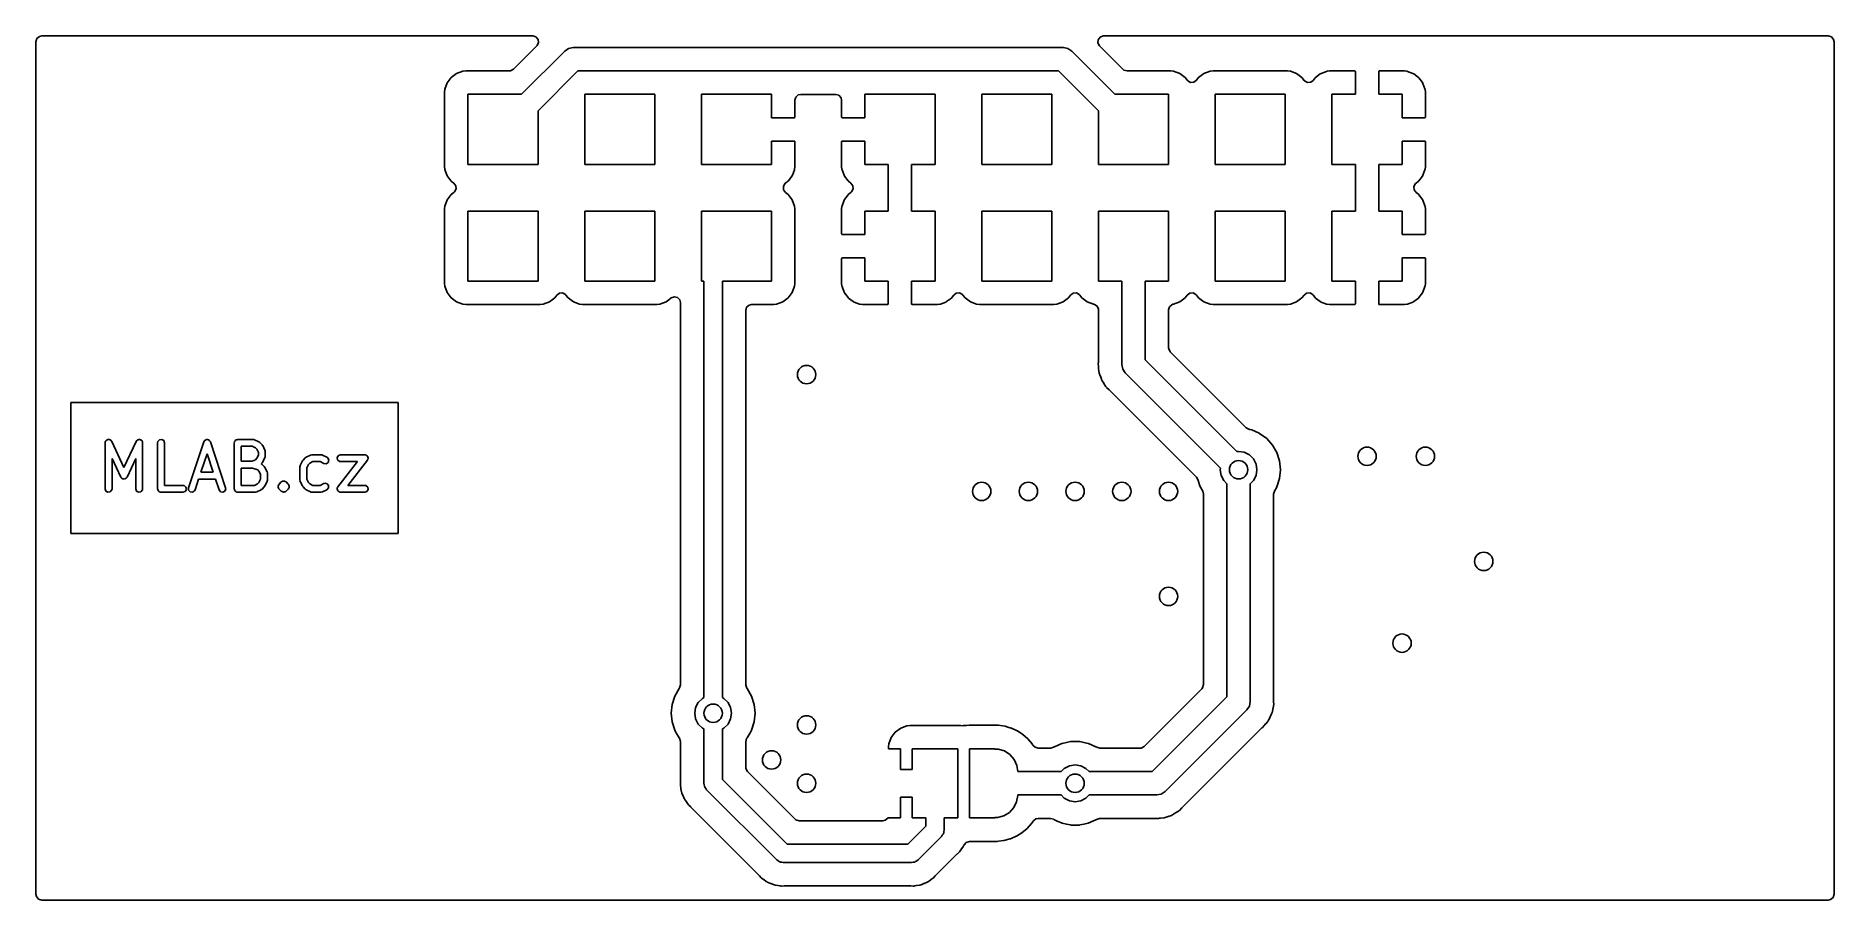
# Model space of a CAD drawing. Extents: x 4.43 to 5.97, y -4.57 to -3.83.
import ezdxf

# ---------------------------------------------------------------- set-up
doc = ezdxf.new("R2010")
doc.units = 0
doc.header["$MEASUREMENT"] = 0
doc.layers.add('BLACK', color=7, linetype='CONTINUOUS')

msp = doc.modelspace()

# ---------------------------------------------------------------- linework, layer by layer
at = {"layer": 'BLACK', "linetype": 'CONTINUOUS'}
for p, q in [((4.43002, -3.83498), (4.43081, -3.8323)), ((4.43081, -3.8323), (4.43292, -3.83047)), ((4.43292, -3.83047), (4.43498, -3.83002)), ((4.43498, -3.83002), (4.85555, -3.83002)), ((4.85555, -3.83002), (4.85823, -3.83081)), ((4.85823, -3.83081), (4.86006, -3.83292)), ((4.86006, -3.83292), (4.86046, -3.83569)), ((5.3396, -3.83603), (5.3398, -3.83325)), ((5.3398, -3.83325), (5.34148, -3.83101)), ((5.34148, -3.83101), (5.3441, -3.83003)), ((5.3441, -3.83003), (5.34445, -3.83002)), ((5.34445, -3.83002), (5.96502, -3.83002)), ((5.96502, -3.83002), (5.9677, -3.83081)), ((5.9677, -3.83081), (5.96953, -3.83292)), ((5.96953, -3.83292), (5.96998, -3.83498)), ((4.43002, -4.56502), (4.43002, -3.83498)), ((4.85906, -3.83849), (4.83902, -3.85853)), ((4.84586, -3.88), (4.88293, -3.84293)), ((4.8593, -3.83823), (4.85906, -3.83849)), ((4.86046, -3.83569), (4.8593, -3.83823)), ((4.88293, -3.84293), (4.88617, -3.84076)), ((4.88617, -3.84076), (4.89, -3.84)), ((4.89, -3.84), (5.31, -3.84)), ((5.31, -3.84), (5.31383, -3.84076)), ((5.31383, -3.84076), (5.31707, -3.84293)), ((5.31707, -3.84293), (5.35414, -3.88)), ((5.34094, -3.83849), (5.3396, -3.83603)), ((5.36098, -3.85853), (5.34094, -3.83849)), ((5.96998, -3.83498), (5.96998, -4.56502)), ((4.79029, -3.86226), (4.7857, -3.8657)), ((4.79566, -3.86025), (4.79029, -3.86226)), ((4.7981, -3.85998), (4.79566, -3.86025)), ((4.83551, -3.85998), (4.7981, -3.85998)), ((4.83657, -3.85987), (4.83551, -3.85998)), ((4.83902, -3.85853), (4.83657, -3.85987)), ((4.89414, -3.86), (4.86, -3.89414)), ((5.30586, -3.86), (4.89414, -3.86)), ((5.34, -3.89414), (5.30586, -3.86)), ((5.36181, -3.85919), (5.36098, -3.85853)), ((5.36449, -3.85998), (5.36181, -3.85919)), ((5.4019, -3.85998), (5.36449, -3.85998)), ((5.40434, -3.86025), (5.4019, -3.85998)), ((5.40971, -3.86226), (5.40434, -3.86025)), ((5.4143, -3.8657), (5.40971, -3.86226)), ((5.43029, -3.86226), (5.4257, -3.8657)), ((5.43566, -3.86025), (5.43029, -3.86226)), ((5.4381, -3.85998), (5.43566, -3.86025)), ((5.5019, -3.85998), (5.4381, -3.85998)), ((5.50434, -3.86025), (5.5019, -3.85998)), ((5.50971, -3.86226), (5.50434, -3.86025)), ((5.5143, -3.8657), (5.50971, -3.86226)), ((5.53001, -3.86249), (5.526, -3.8655)), ((5.53063, -3.86215), (5.53001, -3.86249)), ((5.53537, -3.86037), (5.53063, -3.86215)), ((5.53597, -3.86023), (5.53537, -3.86037)), ((5.53797, -3.86001), (5.53597, -3.86023)), ((5.53824, -3.86), (5.53797, -3.86001)), ((5.55947, -3.86), (5.53824, -3.86)), ((5.55977, -3.86007), (5.55947, -3.86)), ((5.55982, -3.86011), (5.55977, -3.86007)), ((5.56, -3.86071), (5.55982, -3.86011)), ((5.56, -3.88), (5.56, -3.86071)), ((5.58007, -3.86023), (5.58, -3.86053)), ((5.58, -3.86053), (5.58, -3.88)), ((5.58011, -3.86018), (5.58007, -3.86023)), ((5.58071, -3.86), (5.58011, -3.86018)), ((5.60176, -3.86), (5.58071, -3.86)), ((5.60203, -3.86001), (5.60176, -3.86)), ((5.60403, -3.86023), (5.60203, -3.86001)), ((5.60463, -3.86037), (5.60403, -3.86023)), ((5.60937, -3.86215), (5.60463, -3.86037)), ((5.60999, -3.86249), (5.60937, -3.86215)), ((5.614, -3.8655), (5.60999, -3.86249)), ((4.78025, -3.87566), (4.77998, -3.8781)), ((4.77998, -3.8781), (4.77998, -3.9419)), ((4.78226, -3.87029), (4.78025, -3.87566)), ((4.7857, -3.8657), (4.78226, -3.87029)), ((4.8, -3.94), (4.8, -3.88)), ((4.8, -3.88), (4.84586, -3.88)), ((4.9, -3.94), (4.9, -3.88)), ((4.9, -3.88), (4.96, -3.88)), ((4.96, -3.88), (4.96, -3.94)), ((5, -3.94), (5, -3.88)), ((5, -3.88), (5.06, -3.88)), ((5.06, -3.88), (5.06, -3.9)), ((5.08079, -3.8823), (5.0829, -3.88047)), ((5.0829, -3.88047), (5.08496, -3.88002)), ((5.08496, -3.88002), (5.11504, -3.88002)), ((5.11504, -3.88002), (5.11772, -3.88081)), ((5.14, -3.9), (5.14, -3.88)), ((5.14, -3.88), (5.2, -3.88)), ((5.2, -3.88), (5.2, -3.94)), ((5.24, -3.94), (5.24, -3.88)), ((5.24, -3.88), (5.3, -3.88)), ((5.3, -3.88), (5.3, -3.94)), ((5.35414, -3.88), (5.4, -3.88)), ((5.4, -3.88), (5.4, -3.94)), ((5.41451, -3.86598), (5.4143, -3.8657)), ((5.41603, -3.86801), (5.41451, -3.86598)), ((5.41451, -3.86598), (5.41451, -3.86598)), ((5.41649, -3.86854), (5.41603, -3.86801)), ((5.41894, -3.86988), (5.41649, -3.86854)), ((5.42173, -3.86968), (5.41894, -3.86988)), ((5.42397, -3.86801), (5.42173, -3.86968)), ((5.42549, -3.86598), (5.42397, -3.86801)), ((5.4257, -3.8657), (5.42549, -3.86598)), ((5.42549, -3.86598), (5.42549, -3.86598)), ((5.44, -3.94), (5.44, -3.88)), ((5.44, -3.88), (5.5, -3.88)), ((5.5, -3.88), (5.5, -3.94)), ((5.51604, -3.86802), (5.5143, -3.8657)), ((5.5165, -3.86855), (5.51604, -3.86802)), ((5.51896, -3.86989), (5.5165, -3.86855)), ((5.52174, -3.8697), (5.51896, -3.86989)), ((5.52398, -3.86802), (5.52174, -3.8697)), ((5.5255, -3.866), (5.52398, -3.86802)), ((5.526, -3.8655), (5.5255, -3.866)), ((5.54, -3.94), (5.54, -3.88)), ((5.54, -3.88), (5.56, -3.88)), ((5.58, -3.88), (5.6, -3.88)), ((5.6, -3.88), (5.6, -3.9)), ((5.6145, -3.866), (5.614, -3.8655)), ((5.61751, -3.87001), (5.6145, -3.866)), ((5.61785, -3.87063), (5.61751, -3.87001)), ((5.61963, -3.87537), (5.61785, -3.87063)), ((5.61977, -3.87597), (5.61963, -3.87537)), ((5.61999, -3.87797), (5.61977, -3.87597)), ((5.62, -3.87824), (5.61999, -3.87797)), ((5.62, -3.89947), (5.62, -3.87824)), ((4.86, -3.89414), (4.86, -3.94)), ((5.08, -3.88498), (5.08079, -3.8823)), ((5.08, -3.89947), (5.08, -3.88498)), ((5.11772, -3.88081), (5.11955, -3.88292)), ((5.11955, -3.88292), (5.12, -3.88498)), ((5.12, -3.88498), (5.12, -3.89929)), ((5.34, -3.94), (5.34, -3.89414)), ((5.06, -3.9), (5.07929, -3.9)), ((5.07929, -3.9), (5.07989, -3.89982)), ((5.07989, -3.89982), (5.07993, -3.89977)), ((5.07993, -3.89977), (5.08, -3.89947)), ((5.12, -3.89929), (5.12018, -3.89989)), ((5.12018, -3.89989), (5.12023, -3.89993)), ((5.12023, -3.89993), (5.12053, -3.9)), ((5.12053, -3.9), (5.14, -3.9)), ((5.6, -3.9), (5.61929, -3.9)), ((5.61929, -3.9), (5.61989, -3.89982)), ((5.61989, -3.89982), (5.61993, -3.89977)), ((5.61993, -3.89977), (5.62, -3.89947)), ((5.07947, -3.92), (5.06, -3.92)), ((5.06, -3.92), (5.06, -3.94)), ((5.07977, -3.92007), (5.07947, -3.92)), ((5.07982, -3.92011), (5.07977, -3.92007)), ((5.08, -3.92071), (5.07982, -3.92011)), ((5.08, -3.94176), (5.08, -3.92071)), ((5.12007, -3.92023), (5.12, -3.92053)), ((5.12, -3.92053), (5.12, -3.94176)), ((5.12011, -3.92018), (5.12007, -3.92023)), ((5.12071, -3.92), (5.12011, -3.92018)), ((5.14, -3.92), (5.12071, -3.92)), ((5.14, -3.94), (5.14, -3.92)), ((5.6, -3.92), (5.6, -3.94)), ((5.61947, -3.92), (5.6, -3.92)), ((5.61977, -3.92007), (5.61947, -3.92)), ((5.61982, -3.92011), (5.61977, -3.92007)), ((5.62, -3.92071), (5.61982, -3.92011)), ((5.62, -3.94176), (5.62, -3.92071)), ((4.77998, -3.9419), (4.78025, -3.94434)), ((4.86, -3.94), (4.8, -3.94)), ((4.96, -3.94), (4.9, -3.94)), ((5.06, -3.94), (5, -3.94)), ((5.07977, -3.94403), (5.07999, -3.94203)), ((5.07999, -3.94203), (5.08, -3.94176)), ((5.12, -3.94176), (5.12001, -3.94203)), ((5.12001, -3.94203), (5.12023, -3.94403)), ((5.16, -3.94), (5.14, -3.94)), ((5.16, -3.98), (5.16, -3.94)), ((5.2, -3.94), (5.18, -3.94)), ((5.18, -3.94), (5.18, -3.98)), ((5.3, -3.94), (5.24, -3.94)), ((5.4, -3.94), (5.34, -3.94)), ((5.5, -3.94), (5.44, -3.94)), ((5.56, -3.94), (5.54, -3.94)), ((5.56, -3.98), (5.56, -3.94)), ((5.6, -3.94), (5.58, -3.94)), ((5.58, -3.94), (5.58, -3.98)), ((5.61977, -3.94403), (5.61999, -3.94203)), ((5.61999, -3.94203), (5.62, -3.94176)), ((4.78025, -3.94434), (4.78226, -3.94971)), ((4.78226, -3.94971), (4.7857, -3.9543)), ((4.7857, -3.9543), (4.78598, -3.95451)), ((4.78598, -3.95451), (4.78801, -3.95603)), ((4.78801, -3.95603), (4.78968, -3.95827)), ((5.07011, -3.95893), (5.07145, -3.95648)), ((5.07145, -3.95648), (5.07198, -3.95602)), ((5.07198, -3.95602), (5.074, -3.9545)), ((5.074, -3.9545), (5.0745, -3.954)), ((5.0745, -3.954), (5.07751, -3.94999)), ((5.07751, -3.94999), (5.07785, -3.94937)), ((5.07785, -3.94937), (5.07963, -3.94463)), ((5.07963, -3.94463), (5.07977, -3.94403)), ((5.12023, -3.94403), (5.12037, -3.94463)), ((5.12037, -3.94463), (5.12215, -3.94937)), ((5.12215, -3.94937), (5.12249, -3.94999)), ((5.12249, -3.94999), (5.1255, -3.954)), ((5.1255, -3.954), (5.126, -3.9545)), ((5.126, -3.9545), (5.12804, -3.95603)), ((5.12804, -3.95603), (5.12971, -3.95827)), ((5.61009, -3.95894), (5.61143, -3.95649)), ((5.61143, -3.95649), (5.61196, -3.95603)), ((5.61196, -3.95603), (5.614, -3.9545)), ((5.614, -3.9545), (5.6145, -3.954)), ((5.6145, -3.954), (5.61751, -3.94999)), ((5.61751, -3.94999), (5.61785, -3.94937)), ((5.61785, -3.94937), (5.61963, -3.94463)), ((5.61963, -3.94463), (5.61977, -3.94403)), ((4.78226, -3.97029), (4.78025, -3.97566)), ((4.7857, -3.9657), (4.78226, -3.97029)), ((4.78801, -3.96397), (4.7857, -3.9657)), ((4.78854, -3.96351), (4.78801, -3.96397)), ((4.78988, -3.96106), (4.78854, -3.96351)), ((4.78968, -3.95827), (4.78988, -3.96106)), ((5.0703, -3.96172), (5.07011, -3.95893)), ((5.07198, -3.96396), (5.0703, -3.96172)), ((5.0743, -3.9657), (5.07198, -3.96396)), ((5.07774, -3.97029), (5.0743, -3.9657)), ((5.07975, -3.97566), (5.07774, -3.97029)), ((5.12215, -3.97063), (5.12037, -3.97537)), ((5.12249, -3.97001), (5.12215, -3.97063)), ((5.1255, -3.966), (5.12249, -3.97001)), ((5.126, -3.9655), (5.1255, -3.966)), ((5.12804, -3.96397), (5.126, -3.9655)), ((5.12857, -3.96351), (5.12804, -3.96397)), ((5.12991, -3.96106), (5.12857, -3.96351)), ((5.12971, -3.95827), (5.12991, -3.96106)), ((5.61029, -3.96173), (5.61009, -3.95894)), ((5.61196, -3.96397), (5.61029, -3.96173)), ((5.614, -3.9655), (5.61196, -3.96397)), ((5.6145, -3.966), (5.614, -3.9655)), ((5.61751, -3.97001), (5.6145, -3.966)), ((5.61785, -3.97063), (5.61751, -3.97001)), ((5.61963, -3.97537), (5.61785, -3.97063)), ((4.78025, -3.97566), (4.77998, -3.9781)), ((4.77998, -3.9781), (4.77998, -4.0419)), ((4.8, -4.04), (4.8, -3.98)), ((4.8, -3.98), (4.86, -3.98)), ((4.86, -3.98), (4.86, -4.04)), ((4.9, -4.04), (4.9, -3.98)), ((4.9, -3.98), (4.96, -3.98)), ((4.96, -3.98), (4.96, -4.04)), ((5, -4.04), (5, -3.98)), ((5, -3.98), (5.06, -3.98)), ((5.06, -3.98), (5.06, -4.04)), ((5.08002, -3.9781), (5.07975, -3.97566)), ((5.08002, -4.0419), (5.08002, -3.9781)), ((5.12001, -3.97797), (5.12, -3.97824)), ((5.12, -3.97824), (5.12, -3.99929)), ((5.12023, -3.97597), (5.12001, -3.97797)), ((5.12037, -3.97537), (5.12023, -3.97597)), ((5.14, -4), (5.14, -3.98)), ((5.14, -3.98), (5.16, -3.98)), ((5.18, -3.98), (5.2, -3.98)), ((5.2, -3.98), (5.2, -4.04)), ((5.24, -4.04), (5.24, -3.98)), ((5.24, -3.98), (5.3, -3.98)), ((5.3, -3.98), (5.3, -4.04)), ((5.34, -4.04), (5.34, -3.98)), ((5.34, -3.98), (5.4, -3.98)), ((5.4, -3.98), (5.4, -4.04)), ((5.44, -4.04), (5.44, -3.98)), ((5.44, -3.98), (5.5, -3.98)), ((5.5, -3.98), (5.5, -4.04)), ((5.54, -4.04), (5.54, -3.98)), ((5.54, -3.98), (5.56, -3.98)), ((5.58, -3.98), (5.6, -3.98)), ((5.6, -3.98), (5.6, -4)), ((5.61977, -3.97597), (5.61963, -3.97537)), ((5.61999, -3.97797), (5.61977, -3.97597)), ((5.62, -3.97824), (5.61999, -3.97797)), ((5.62, -3.99947), (5.62, -3.97824)), ((5.12, -3.99929), (5.12018, -3.99989)), ((5.12018, -3.99989), (5.12023, -3.99993)), ((5.12023, -3.99993), (5.12053, -4)), ((5.12053, -4), (5.14, -4)), ((5.6, -4), (5.61929, -4)), ((5.61929, -4), (5.61989, -3.99982)), ((5.61989, -3.99982), (5.61993, -3.99977)), ((5.61993, -3.99977), (5.62, -3.99947)), ((5.12007, -4.02023), (5.12, -4.02053)), ((5.12, -4.02053), (5.12, -4.04176)), ((5.12011, -4.02018), (5.12007, -4.02023)), ((5.12071, -4.02), (5.12011, -4.02018)), ((5.14, -4.02), (5.12071, -4.02)), ((5.14, -4.04), (5.14, -4.02)), ((5.61947, -4.02), (5.6, -4.02)), ((5.6, -4.02), (5.6, -4.04)), ((5.61977, -4.02007), (5.61947, -4.02)), ((5.61982, -4.02011), (5.61977, -4.02007)), ((5.62, -4.02071), (5.61982, -4.02011)), ((5.62, -4.04176), (5.62, -4.02071)), ((4.77998, -4.0419), (4.78025, -4.04434)), ((4.78025, -4.04434), (4.78226, -4.04971)), ((4.78226, -4.04971), (4.7857, -4.0543)), ((4.86, -4.04), (4.8, -4.04)), ((4.96, -4.04), (4.9, -4.04)), ((5.00213, -4.04), (5, -4.04)), ((5.00213, -4.39656), (5.00213, -4.04)), ((5.06, -4.04), (5.01787, -4.04)), ((5.01787, -4.04), (5.01787, -4.39656)), ((5.0743, -4.0543), (5.07774, -4.04971)), ((5.07774, -4.04971), (5.07975, -4.04434)), ((5.07975, -4.04434), (5.08002, -4.0419)), ((5.12, -4.04176), (5.12001, -4.04203)), ((5.12001, -4.04203), (5.12023, -4.04403)), ((5.12023, -4.04403), (5.12037, -4.04463)), ((5.12037, -4.04463), (5.12215, -4.04937)), ((5.12215, -4.04937), (5.12249, -4.04999)), ((5.12249, -4.04999), (5.1255, -4.054)), ((5.16, -4.04), (5.14, -4.04)), ((5.16, -4.05947), (5.16, -4.04)), ((5.2, -4.04), (5.18, -4.04)), ((5.18, -4.04), (5.18, -4.05929)), ((5.3, -4.04), (5.24, -4.04)), ((5.36, -4.04), (5.34, -4.04)), ((5.36, -4.11148), (5.36, -4.04)), ((5.4, -4.04), (5.38, -4.04)), ((5.38, -4.04), (5.38, -4.10733)), ((5.5, -4.04), (5.44, -4.04)), ((5.56, -4.04), (5.54, -4.04)), ((5.56, -4.05947), (5.56, -4.04)), ((5.6, -4.04), (5.58, -4.04)), ((5.58, -4.04), (5.58, -4.05929)), ((5.6145, -4.054), (5.61751, -4.04999)), ((5.61751, -4.04999), (5.61785, -4.04937)), ((5.61785, -4.04937), (5.61963, -4.04463)), ((5.61963, -4.04463), (5.61977, -4.04403)), ((5.61977, -4.04403), (5.61999, -4.04203)), ((5.61999, -4.04203), (5.62, -4.04176)), ((4.7857, -4.0543), (4.79029, -4.05774)), ((4.79029, -4.05774), (4.79566, -4.05975)), ((4.79566, -4.05975), (4.7981, -4.06002)), ((4.7981, -4.06002), (4.8619, -4.06002)), ((4.8619, -4.06002), (4.86434, -4.05975)), ((4.86434, -4.05975), (4.86971, -4.05774)), ((4.86971, -4.05774), (4.8743, -4.0543)), ((4.8743, -4.0543), (4.87603, -4.05199)), ((4.87603, -4.05199), (4.87827, -4.05032)), ((4.87827, -4.05032), (4.88106, -4.05012)), ((4.88106, -4.05012), (4.88351, -4.05146)), ((4.88351, -4.05146), (4.88397, -4.05199)), ((4.88397, -4.05199), (4.8857, -4.0543)), ((4.8857, -4.0543), (4.89029, -4.05774)), ((4.89029, -4.05774), (4.89566, -4.05975)), ((4.89566, -4.05975), (4.8981, -4.06002)), ((4.8981, -4.06002), (4.9619, -4.06002)), ((4.9619, -4.06002), (4.96434, -4.05975)), ((4.96434, -4.05975), (4.96971, -4.05774)), ((4.96971, -4.05774), (4.97205, -4.05599)), ((4.97205, -4.05599), (4.97417, -4.0544)), ((4.97417, -4.0544), (4.97679, -4.05342)), ((4.97679, -4.05342), (4.97952, -4.05401)), ((4.97952, -4.05401), (4.9815, -4.05599)), ((4.9815, -4.05599), (4.98211, -4.05837)), ((4.98211, -4.05837), (4.98211, -4.38564)), ((5.03789, -4.06498), (5.03868, -4.0623)), ((5.03789, -4.38564), (5.03789, -4.06498)), ((5.03868, -4.0623), (5.04079, -4.06047)), ((5.04079, -4.06047), (5.04285, -4.06002)), ((5.04285, -4.06002), (5.0619, -4.06002)), ((5.0619, -4.06002), (5.06434, -4.05975)), ((5.06434, -4.05975), (5.06971, -4.05774)), ((5.06971, -4.05774), (5.0743, -4.0543)), ((5.1255, -4.054), (5.126, -4.0545)), ((5.126, -4.0545), (5.13001, -4.05751)), ((5.13001, -4.05751), (5.13063, -4.05785)), ((5.13063, -4.05785), (5.13537, -4.05963)), ((5.13537, -4.05963), (5.13597, -4.05977)), ((5.13597, -4.05977), (5.13797, -4.05999)), ((5.13797, -4.05999), (5.13824, -4.06)), ((5.13824, -4.06), (5.15929, -4.06)), ((5.15929, -4.06), (5.15989, -4.05982)), ((5.15989, -4.05982), (5.15993, -4.05977)), ((5.15993, -4.05977), (5.16, -4.05947)), ((5.18, -4.05929), (5.18018, -4.05989)), ((5.18018, -4.05989), (5.18023, -4.05993)), ((5.18023, -4.05993), (5.18053, -4.06)), ((5.18053, -4.06), (5.20176, -4.06)), ((5.20176, -4.06), (5.20203, -4.05999)), ((5.20203, -4.05999), (5.20403, -4.05977)), ((5.20403, -4.05977), (5.20463, -4.05963)), ((5.20463, -4.05963), (5.20937, -4.05785)), ((5.20937, -4.05785), (5.20999, -4.05751)), ((5.20999, -4.05751), (5.214, -4.0545)), ((5.214, -4.0545), (5.2145, -4.054)), ((5.2145, -4.054), (5.21602, -4.05198)), ((5.21602, -4.05198), (5.21826, -4.0503)), ((5.21826, -4.0503), (5.22104, -4.05011)), ((5.22104, -4.05011), (5.2235, -4.05145)), ((5.2235, -4.05145), (5.22396, -4.05198)), ((5.22396, -4.05198), (5.2257, -4.0543)), ((5.2257, -4.0543), (5.23029, -4.05774)), ((5.23029, -4.05774), (5.23566, -4.05975)), ((5.23566, -4.05975), (5.2381, -4.06002)), ((5.2381, -4.06002), (5.3019, -4.06002)), ((5.3019, -4.06002), (5.30434, -4.05975)), ((5.30434, -4.05975), (5.30971, -4.05774)), ((5.30971, -4.05774), (5.3143, -4.0543)), ((5.3143, -4.0543), (5.31603, -4.05199)), ((5.31603, -4.05199), (5.31827, -4.05032)), ((5.31827, -4.05032), (5.32106, -4.05012)), ((5.32106, -4.05012), (5.32351, -4.05146)), ((5.32351, -4.05146), (5.32397, -4.05199)), ((5.32397, -4.05199), (5.3257, -4.0543)), ((5.3257, -4.0543), (5.33029, -4.05774)), ((5.33029, -4.05774), (5.33566, -4.05975)), ((5.33566, -4.05975), (5.33597, -4.05979)), ((5.33597, -4.05979), (5.33617, -4.05984)), ((5.33617, -4.05984), (5.33859, -4.06122)), ((5.33859, -4.06122), (5.33989, -4.0637)), ((5.33989, -4.0637), (5.33998, -4.06466)), ((5.33998, -4.06466), (5.33998, -4.10882)), ((5.40002, -4.06466), (5.40081, -4.06198)), ((5.40002, -4.09699), (5.40002, -4.06466)), ((5.40081, -4.06198), (5.40292, -4.06015)), ((5.40292, -4.06015), (5.40383, -4.05984)), ((5.40383, -4.05984), (5.40403, -4.05979)), ((5.40403, -4.05979), (5.40434, -4.05975)), ((5.40434, -4.05975), (5.40971, -4.05774)), ((5.40971, -4.05774), (5.4143, -4.0543)), ((5.4143, -4.0543), (5.41603, -4.05199)), ((5.41603, -4.05199), (5.41827, -4.05032)), ((5.41827, -4.05032), (5.42106, -4.05012)), ((5.42106, -4.05012), (5.42351, -4.05146)), ((5.42351, -4.05146), (5.42397, -4.05199)), ((5.42397, -4.05199), (5.4257, -4.0543)), ((5.4257, -4.0543), (5.43029, -4.05774)), ((5.43029, -4.05774), (5.43566, -4.05975)), ((5.43566, -4.05975), (5.4381, -4.06002)), ((5.4381, -4.06002), (5.5019, -4.06002)), ((5.5019, -4.06002), (5.50434, -4.05975)), ((5.50434, -4.05975), (5.50971, -4.05774)), ((5.50971, -4.05774), (5.5143, -4.0543)), ((5.5143, -4.0543), (5.51604, -4.05198)), ((5.51604, -4.05198), (5.51828, -4.0503)), ((5.51828, -4.0503), (5.52107, -4.05011)), ((5.52107, -4.05011), (5.52352, -4.05145)), ((5.52352, -4.05145), (5.52398, -4.05198)), ((5.52398, -4.05198), (5.5255, -4.054)), ((5.5255, -4.054), (5.526, -4.0545)), ((5.526, -4.0545), (5.53001, -4.05751)), ((5.53001, -4.05751), (5.53063, -4.05785)), ((5.53063, -4.05785), (5.53537, -4.05963)), ((5.53537, -4.05963), (5.53597, -4.05977)), ((5.53597, -4.05977), (5.53797, -4.05999)), ((5.53797, -4.05999), (5.53824, -4.06)), ((5.53824, -4.06), (5.55929, -4.06)), ((5.55929, -4.06), (5.55989, -4.05982)), ((5.55989, -4.05982), (5.55993, -4.05977)), ((5.55993, -4.05977), (5.56, -4.05947)), ((5.58, -4.05929), (5.58018, -4.05989)), ((5.58018, -4.05989), (5.58023, -4.05993)), ((5.58023, -4.05993), (5.58053, -4.06)), ((5.58053, -4.06), (5.60176, -4.06)), ((5.60176, -4.06), (5.60203, -4.05999)), ((5.60203, -4.05999), (5.60403, -4.05977)), ((5.60403, -4.05977), (5.60463, -4.05963)), ((5.60463, -4.05963), (5.60937, -4.05785)), ((5.60937, -4.05785), (5.60999, -4.05751)), ((5.60999, -4.05751), (5.614, -4.0545)), ((5.614, -4.0545), (5.6145, -4.054)), ((5.33984, -4.11014), (5.33979, -4.11042)), ((5.33979, -4.11042), (5.33982, -4.11071)), ((5.33982, -4.11071), (5.33982, -4.11071)), ((5.33982, -4.11071), (5.33996, -4.11251)), ((5.33992, -4.10957), (5.33984, -4.11014)), ((5.33984, -4.11014), (5.33984, -4.11014)), ((5.33998, -4.10882), (5.33992, -4.10957)), ((5.36076, -4.1153), (5.36, -4.11148)), ((5.38, -4.10733), (5.45861, -4.18595)), ((5.40013, -4.09804), (5.40002, -4.09699)), ((5.40147, -4.10049), (5.40013, -4.09804)), ((5.46644, -4.16546), (5.40147, -4.10049)), ((5.33996, -4.11251), (5.33998, -4.11291)), ((5.33998, -4.11291), (5.33998, -4.11323)), ((5.33998, -4.11323), (5.34011, -4.11435)), ((5.34011, -4.11435), (5.34013, -4.11452)), ((5.34013, -4.11452), (5.34036, -4.1174)), ((5.34036, -4.1174), (5.34045, -4.11767)), ((5.34045, -4.11767), (5.3405, -4.11791)), ((5.3405, -4.11791), (5.34055, -4.11814)), ((5.34055, -4.11814), (5.34059, -4.11843)), ((5.34059, -4.11843), (5.34068, -4.1187)), ((5.34068, -4.1187), (5.34068, -4.1187)), ((5.34068, -4.1187), (5.34157, -4.12115)), ((5.34157, -4.12115), (5.34163, -4.12131)), ((5.34163, -4.12131), (5.34252, -4.12406)), ((5.34252, -4.12406), (5.34267, -4.1243)), ((5.34267, -4.1243), (5.34277, -4.12452)), ((5.34277, -4.12452), (5.34288, -4.12474)), ((5.34288, -4.12474), (5.34298, -4.12501)), ((5.34298, -4.12501), (5.34313, -4.12525)), ((5.34313, -4.12525), (5.34456, -4.12743)), ((5.36285, -4.11843), (5.36076, -4.1153)), ((5.36293, -4.11855), (5.36285, -4.11843)), ((5.44447, -4.20009), (5.36293, -4.11855)), ((5.34456, -4.12743), (5.34465, -4.12757)), ((5.34465, -4.12757), (5.34615, -4.13004)), ((5.34615, -4.13004), (5.3463, -4.13021)), ((5.3463, -4.13021), (5.3463, -4.13021)), ((5.3463, -4.13021), (5.34644, -4.13037)), ((5.34644, -4.13037), (5.34644, -4.13038)), ((5.34644, -4.13038), (5.34654, -4.13049)), ((5.34654, -4.13049), (5.34666, -4.13062)), ((5.34666, -4.13062), (5.34681, -4.13086)), ((5.34681, -4.13086), (5.34702, -4.13106)), ((5.34702, -4.13106), (5.34904, -4.13297)), ((5.34904, -4.13297), (5.34913, -4.13307)), ((5.34913, -4.13307), (5.42388, -4.20781)), ((4.74015, -4.14386), (4.45985, -4.14386)), ((4.45985, -4.14386), (4.45985, -4.25614)), ((4.74015, -4.25614), (4.74015, -4.14386)), ((5.46891, -4.1668), (5.46644, -4.16546)), ((5.46968, -4.16697), (5.46891, -4.1668)), ((5.47111, -4.16727), (5.46968, -4.16697)), ((5.47135, -4.16738), (5.47111, -4.16727)), ((5.47774, -4.17022), (5.47135, -4.16738)), ((5.47135, -4.16738), (5.47135, -4.16738)), ((5.47775, -4.17022), (5.47774, -4.17022)), ((5.47798, -4.17033), (5.47775, -4.17022)), ((5.48407, -4.17475), (5.47798, -4.17033)), ((4.48925, -4.17844), (4.48943, -4.17743)), ((4.48925, -4.21781), (4.48925, -4.17844)), ((4.48943, -4.17743), (4.48968, -4.17713)), ((4.48968, -4.17713), (4.48978, -4.17675)), ((4.48978, -4.17675), (4.49031, -4.17638)), ((4.49031, -4.17638), (4.49072, -4.17588)), ((4.49072, -4.17588), (4.49111, -4.17581)), ((4.49111, -4.17581), (4.49144, -4.17559)), ((4.49144, -4.17559), (4.49208, -4.17564)), ((4.49208, -4.17564), (4.49271, -4.17553)), ((4.49271, -4.17553), (4.49306, -4.17573)), ((4.49306, -4.17573), (4.49345, -4.17576)), ((4.49345, -4.17576), (4.4939, -4.17622)), ((4.4939, -4.17622), (4.49446, -4.17654)), ((4.49446, -4.17654), (4.4946, -4.17691)), ((4.4946, -4.17691), (4.49488, -4.17719)), ((4.49488, -4.17719), (4.50532, -4.19958)), ((4.50532, -4.19958), (4.51577, -4.17719)), ((4.51577, -4.17719), (4.51636, -4.17635)), ((4.51636, -4.17635), (4.51672, -4.17619)), ((4.51672, -4.17619), (4.51697, -4.17588)), ((4.51697, -4.17588), (4.51761, -4.17577)), ((4.51761, -4.17577), (4.51819, -4.1755)), ((4.51819, -4.1755), (4.51857, -4.1756)), ((4.51857, -4.1756), (4.51896, -4.17553)), ((4.51896, -4.17553), (4.51952, -4.17585)), ((4.51952, -4.17585), (4.52014, -4.17602)), ((4.52014, -4.17602), (4.52037, -4.17635)), ((4.52037, -4.17635), (4.52071, -4.17654)), ((4.52071, -4.17654), (4.52093, -4.17715)), ((4.52093, -4.17715), (4.5213, -4.17768)), ((4.5213, -4.17768), (4.52127, -4.17807)), ((4.52127, -4.17807), (4.5214, -4.17844)), ((4.5214, -4.17844), (4.5214, -4.21781)), ((4.53424, -4.17844), (4.53442, -4.17743)), ((4.53424, -4.21781), (4.53424, -4.17844)), ((4.53442, -4.17743), (4.53572, -4.17588)), ((4.53572, -4.17588), (4.53771, -4.17553)), ((4.53771, -4.17553), (4.53946, -4.17654)), ((4.53946, -4.17654), (4.54015, -4.17844)), ((4.54015, -4.17844), (4.54015, -4.21486)), ((4.56064, -4.21688), (4.57376, -4.17751)), ((4.57657, -4.18778), (4.57129, -4.20361)), ((4.57376, -4.17751), (4.57425, -4.1766)), ((4.57425, -4.1766), (4.57432, -4.17656)), ((4.57432, -4.17656), (4.57436, -4.17648)), ((4.57436, -4.17648), (4.57518, -4.17604)), ((4.57518, -4.17604), (4.57597, -4.17555)), ((4.57597, -4.17555), (4.57606, -4.17556)), ((4.57606, -4.17556), (4.57613, -4.17552)), ((4.57613, -4.17552), (4.57705, -4.17571)), ((4.58184, -4.20361), (4.57657, -4.18778)), ((4.57705, -4.17571), (4.57797, -4.17584)), ((4.57797, -4.17584), (4.57803, -4.17591)), ((4.57803, -4.17591), (4.57811, -4.17592)), ((4.57811, -4.17592), (4.57869, -4.17666)), ((4.57869, -4.17666), (4.57931, -4.17735)), ((4.57931, -4.17735), (4.57931, -4.17744)), ((4.57931, -4.17744), (4.57937, -4.17751)), ((4.57937, -4.17751), (4.59249, -4.21688)), ((4.59986, -4.17844), (4.59993, -4.17806)), ((4.59986, -4.21781), (4.59986, -4.17844)), ((4.5999, -4.17793), (4.59997, -4.17781)), ((4.59993, -4.17806), (4.5999, -4.17793)), ((4.59997, -4.17781), (4.60004, -4.17743)), ((4.60004, -4.17743), (4.60053, -4.17684)), ((4.60053, -4.17684), (4.60091, -4.17618)), ((4.60091, -4.17618), (4.60116, -4.17609)), ((4.60116, -4.17609), (4.60134, -4.17588)), ((4.60134, -4.17588), (4.60209, -4.17575)), ((4.60209, -4.17575), (4.60281, -4.17549)), ((4.60281, -4.17549), (4.61594, -4.17549)), ((4.60576, -4.18139), (4.60576, -4.19424)), ((4.61524, -4.18139), (4.60576, -4.18139)), ((4.61794, -4.18274), (4.61524, -4.18139)), ((4.61594, -4.17549), (4.61695, -4.17567)), ((4.61695, -4.17567), (4.61708, -4.17578)), ((4.61708, -4.17578), (4.61726, -4.1758)), ((4.61726, -4.1758), (4.62101, -4.17767)), ((4.61913, -4.18394), (4.61794, -4.18274)), ((4.62048, -4.18664), (4.61913, -4.18394)), ((4.62048, -4.18899), (4.62048, -4.18664)), ((4.62101, -4.17767), (4.62171, -4.1782)), ((4.62171, -4.1782), (4.62177, -4.17823)), ((4.62177, -4.17823), (4.62365, -4.1801)), ((4.62365, -4.1801), (4.62415, -4.18082)), ((4.62415, -4.18082), (4.6242, -4.18087)), ((4.6242, -4.18087), (4.62608, -4.18462)), ((4.62608, -4.18462), (4.62637, -4.1856)), ((4.62637, -4.1856), (4.62633, -4.18577)), ((4.62633, -4.18577), (4.62639, -4.18594)), ((4.62639, -4.18594), (4.62639, -4.18969)), ((4.66523, -4.18892), (4.66622, -4.18863)), ((4.66622, -4.18863), (4.66639, -4.18867)), ((4.66639, -4.18867), (4.66655, -4.18861)), ((4.66655, -4.18861), (4.67405, -4.18861)), ((4.67405, -4.18861), (4.67506, -4.18879)), ((4.68903, -4.1893), (4.69093, -4.18861)), ((4.69093, -4.18861), (4.71155, -4.18861)), ((4.71155, -4.18861), (4.71185, -4.18866)), ((4.71185, -4.18866), (4.71197, -4.18864)), ((4.71197, -4.18864), (4.71209, -4.18871)), ((5.45861, -4.18595), (5.46, -4.18573)), ((5.46, -4.18573), (5.46487, -4.1865)), ((5.46487, -4.1865), (5.46926, -4.18874)), ((5.4891, -4.18034), (5.48407, -4.17475)), ((5.49286, -4.18685), (5.4891, -4.18034)), ((5.49518, -4.194), (5.49286, -4.18685)), ((4.50265, -4.20781), (4.49515, -4.19175)), ((4.49515, -4.19175), (4.49515, -4.21781)), ((4.51549, -4.19175), (4.508, -4.20781)), ((4.51549, -4.21781), (4.51549, -4.19175)), ((4.57129, -4.20361), (4.58184, -4.20361)), ((4.60576, -4.19424), (4.61524, -4.19424)), ((4.60576, -4.20014), (4.60576, -4.21486)), ((4.61546, -4.20014), (4.60576, -4.20014)), ((4.61524, -4.19424), (4.61794, -4.19289)), ((4.61996, -4.20164), (4.61546, -4.20014)), ((4.61794, -4.19289), (4.61913, -4.19169)), ((4.61913, -4.19169), (4.62048, -4.18899)), ((4.62101, -4.20269), (4.61996, -4.20164)), ((4.62236, -4.20538), (4.62101, -4.20269)), ((4.62365, -4.19553), (4.62277, -4.19641)), ((4.62277, -4.19641), (4.6234, -4.19675)), ((4.6234, -4.19675), (4.62349, -4.1969)), ((4.62349, -4.1969), (4.62365, -4.19697)), ((4.62367, -4.19547), (4.62365, -4.19553)), ((4.62365, -4.19697), (4.62552, -4.19885)), ((4.6242, -4.19476), (4.62367, -4.19547)), ((4.62608, -4.19101), (4.6242, -4.19476)), ((4.62552, -4.19885), (4.62603, -4.19957)), ((4.62603, -4.19957), (4.62608, -4.19962)), ((4.6261, -4.19083), (4.62608, -4.19101)), ((4.62608, -4.19962), (4.62795, -4.20337)), ((4.62621, -4.1907), (4.6261, -4.19083)), ((4.62639, -4.18969), (4.62621, -4.1907)), ((4.62795, -4.20337), (4.62824, -4.20435)), ((4.6561, -4.19906), (4.65628, -4.19805)), ((4.6561, -4.21031), (4.6561, -4.19906)), ((4.65628, -4.19805), (4.65639, -4.19792)), ((4.65639, -4.19792), (4.65641, -4.19774)), ((4.65641, -4.19774), (4.65829, -4.19399)), ((4.65829, -4.19399), (4.65881, -4.19328)), ((4.65881, -4.19328), (4.65884, -4.19323)), ((4.65884, -4.19323), (4.66072, -4.19135)), ((4.66072, -4.19135), (4.66144, -4.19084)), ((4.66144, -4.19084), (4.66148, -4.1908)), ((4.66148, -4.1908), (4.66523, -4.18892)), ((4.66336, -4.19706), (4.66201, -4.19976)), ((4.66201, -4.19976), (4.66201, -4.20961)), ((4.66455, -4.19587), (4.66336, -4.19706)), ((4.66725, -4.19452), (4.66455, -4.19587)), ((4.67336, -4.19452), (4.66725, -4.19452)), ((4.67648, -4.19608), (4.67336, -4.19452)), ((4.67506, -4.18879), (4.6752, -4.1889)), ((4.6752, -4.1889), (4.67537, -4.18892)), ((4.67537, -4.18892), (4.67912, -4.1908)), ((4.67849, -4.19631), (4.67648, -4.19608)), ((4.68017, -4.1952), (4.67849, -4.19631)), ((4.67912, -4.1908), (4.67995, -4.19141)), ((4.67995, -4.19141), (4.68075, -4.19326)), ((4.68075, -4.19326), (4.68017, -4.1952)), ((4.68802, -4.19105), (4.68903, -4.1893)), ((4.68837, -4.19304), (4.68802, -4.19105)), ((4.68992, -4.19434), (4.68837, -4.19304)), ((4.6886, -4.21599), (4.70547, -4.19452)), ((4.69093, -4.19452), (4.68992, -4.19434)), ((4.70547, -4.19452), (4.69093, -4.19452)), ((4.71387, -4.19339), (4.697, -4.21486)), ((4.71209, -4.18871), (4.71256, -4.18879)), ((4.71256, -4.18879), (4.71311, -4.18925)), ((4.71311, -4.18925), (4.71375, -4.18959)), ((4.71375, -4.18959), (4.71387, -4.18989)), ((4.71387, -4.18989), (4.71411, -4.19009)), ((4.7141, -4.1927), (4.71387, -4.19339)), ((4.71446, -4.19208), (4.7141, -4.1927)), ((4.71411, -4.19009), (4.71423, -4.1908)), ((4.71423, -4.1908), (4.7145, -4.19147)), ((4.7145, -4.19147), (4.7144, -4.19177)), ((4.7144, -4.19177), (4.71446, -4.19208)), ((5.44425, -4.20148), (5.44447, -4.20009)), ((5.44502, -4.20634), (5.44425, -4.20148)), ((5.46926, -4.18874), (5.47274, -4.19222)), ((5.47274, -4.19222), (5.47498, -4.19661)), ((5.47498, -4.19661), (5.47575, -4.20148)), ((5.47575, -4.20148), (5.47498, -4.20634)), ((5.49596, -4.20148), (5.49518, -4.194)), ((5.49518, -4.20895), (5.49596, -4.20148)), ((4.48994, -4.21971), (4.48925, -4.21781)), ((4.49498, -4.21882), (4.49368, -4.22037)), ((4.49515, -4.21781), (4.49498, -4.21882)), ((4.50319, -4.20835), (4.50265, -4.20781)), ((4.50363, -4.20898), (4.50319, -4.20835)), ((4.50389, -4.20905), (4.50363, -4.20898)), ((4.50408, -4.20924), (4.50389, -4.20905)), ((4.50484, -4.2093), (4.50408, -4.20924)), ((4.50558, -4.2095), (4.50484, -4.2093)), ((4.50582, -4.20939), (4.50558, -4.2095)), ((4.50609, -4.20941), (4.50582, -4.20939)), ((4.50672, -4.20897), (4.50609, -4.20941)), ((4.50741, -4.20865), (4.50672, -4.20897)), ((4.50764, -4.20833), (4.50741, -4.20865)), ((4.50774, -4.20825), (4.50764, -4.20833)), ((4.50778, -4.20813), (4.50774, -4.20825)), ((4.508, -4.20781), (4.50778, -4.20813)), ((4.51619, -4.21971), (4.51549, -4.21781)), ((4.52122, -4.21882), (4.51992, -4.22037)), ((4.5214, -4.21781), (4.52122, -4.21882)), ((4.5345, -4.21853), (4.53424, -4.21781)), ((4.53464, -4.21929), (4.5345, -4.21853)), ((4.53484, -4.21946), (4.53464, -4.21929)), ((4.53493, -4.21971), (4.53484, -4.21946)), ((4.54015, -4.21486), (4.55594, -4.21486)), ((4.55594, -4.21486), (4.55695, -4.21504)), ((4.55695, -4.21504), (4.5585, -4.21633)), ((4.55885, -4.21832), (4.55784, -4.22007)), ((4.5585, -4.21633), (4.55885, -4.21832)), ((4.5607, -4.2189), (4.56064, -4.21688)), ((4.56204, -4.22041), (4.5607, -4.2189)), ((4.56624, -4.21874), (4.56575, -4.21965)), ((4.56932, -4.20951), (4.56624, -4.21874)), ((4.58381, -4.20951), (4.56932, -4.20951)), ((4.58689, -4.21874), (4.58381, -4.20951)), ((4.58814, -4.22033), (4.58689, -4.21874)), ((4.59264, -4.21789), (4.5919, -4.21977)), ((4.59249, -4.21688), (4.59264, -4.21789)), ((4.60012, -4.21853), (4.59986, -4.21781)), ((4.60025, -4.21929), (4.60012, -4.21853)), ((4.60046, -4.21946), (4.60025, -4.21929)), ((4.60055, -4.21971), (4.60046, -4.21946)), ((4.60576, -4.21486), (4.61711, -4.21486)), ((4.61711, -4.21486), (4.61981, -4.21351)), ((4.62288, -4.21858), (4.61913, -4.22045)), ((4.61981, -4.21351), (4.62101, -4.21231)), ((4.62101, -4.21231), (4.62236, -4.20961)), ((4.62236, -4.20961), (4.62236, -4.20538)), ((4.62292, -4.21853), (4.62288, -4.21858)), ((4.62365, -4.21802), (4.62292, -4.21853)), ((4.62552, -4.21615), (4.62365, -4.21802)), ((4.62555, -4.21609), (4.62552, -4.21615)), ((4.62608, -4.21538), (4.62555, -4.21609)), ((4.62795, -4.21163), (4.62608, -4.21538)), ((4.62797, -4.21146), (4.62795, -4.21163)), ((4.62808, -4.21132), (4.62797, -4.21146)), ((4.62826, -4.21031), (4.62808, -4.21132)), ((4.62824, -4.20435), (4.6282, -4.20452)), ((4.6282, -4.20452), (4.62826, -4.20469)), ((4.62826, -4.20469), (4.62826, -4.21031)), ((4.63737, -4.21568), (4.63748, -4.21544)), ((4.63756, -4.21642), (4.63737, -4.21568)), ((4.63746, -4.21517), (4.6379, -4.21454)), ((4.63748, -4.21544), (4.63746, -4.21517)), ((4.63763, -4.21718), (4.63756, -4.21642)), ((4.63785, -4.2175), (4.63763, -4.21718)), ((4.63789, -4.21763), (4.63785, -4.2175)), ((4.638, -4.2177), (4.63789, -4.21763)), ((4.6379, -4.21454), (4.63822, -4.21385)), ((4.63822, -4.21802), (4.638, -4.2177)), ((4.63822, -4.21385), (4.64009, -4.21197)), ((4.64009, -4.2199), (4.63822, -4.21802)), ((4.64009, -4.21197), (4.64041, -4.21175)), ((4.64041, -4.21175), (4.64049, -4.21164)), ((4.64049, -4.21164), (4.64062, -4.21161)), ((4.64062, -4.2116), (4.64071, -4.2115)), ((4.64062, -4.21161), (4.64062, -4.2116)), ((4.64071, -4.2115), (4.64078, -4.21149)), ((4.64078, -4.21149), (4.64093, -4.21138)), ((4.64093, -4.21138), (4.6417, -4.21132)), ((4.6417, -4.21132), (4.64244, -4.21112)), ((4.64244, -4.21112), (4.64256, -4.21118)), ((4.64256, -4.21118), (4.64269, -4.21115)), ((4.64269, -4.21115), (4.64281, -4.21122)), ((4.64281, -4.21122), (4.64295, -4.21121)), ((4.64295, -4.21121), (4.64357, -4.21165)), ((4.64357, -4.21165), (4.64427, -4.21197)), ((4.64427, -4.21197), (4.64614, -4.21385)), ((4.64614, -4.21802), (4.64427, -4.2199)), ((4.64614, -4.21385), (4.64637, -4.21417)), ((4.64647, -4.21733), (4.64614, -4.21802)), ((4.64637, -4.21417), (4.64648, -4.21424)), ((4.64691, -4.2167), (4.64647, -4.21733)), ((4.64648, -4.21424), (4.64651, -4.21437)), ((4.64651, -4.21437), (4.64673, -4.21469)), ((4.64673, -4.21469), (4.6468, -4.21545)), ((4.6468, -4.21545), (4.647, -4.21619)), ((4.647, -4.21619), (4.64689, -4.21643)), ((4.64689, -4.21643), (4.64691, -4.2167)), ((4.65616, -4.21048), (4.6561, -4.21031)), ((4.65612, -4.21065), (4.65616, -4.21048)), ((4.65641, -4.21163), (4.65612, -4.21065)), ((4.65829, -4.21538), (4.65641, -4.21163)), ((4.65834, -4.21543), (4.65829, -4.21538)), ((4.65884, -4.21615), (4.65834, -4.21543)), ((4.66072, -4.21802), (4.65884, -4.21615)), ((4.66078, -4.21805), (4.66072, -4.21802)), ((4.66148, -4.21858), (4.66078, -4.21805)), ((4.66523, -4.22045), (4.66148, -4.21858)), ((4.66201, -4.20961), (4.66336, -4.21231)), ((4.66336, -4.21231), (4.66455, -4.21351)), ((4.66455, -4.21351), (4.66725, -4.21486)), ((4.66725, -4.21486), (4.67336, -4.21486)), ((4.67336, -4.21486), (4.67648, -4.21329)), ((4.67912, -4.21858), (4.67537, -4.22045)), ((4.67648, -4.21329), (4.67747, -4.213)), ((4.67747, -4.213), (4.67943, -4.21347)), ((4.68051, -4.21711), (4.67912, -4.21858)), ((4.67943, -4.21347), (4.68063, -4.21509)), ((4.68063, -4.21509), (4.68051, -4.21711)), ((4.68797, -4.21791), (4.68807, -4.21761)), ((4.68824, -4.21858), (4.68797, -4.21791)), ((4.68802, -4.2173), (4.68838, -4.21667)), ((4.68807, -4.21761), (4.68802, -4.2173)), ((4.68837, -4.21929), (4.68824, -4.21858)), ((4.68861, -4.21949), (4.68837, -4.21929)), ((4.68838, -4.21667), (4.6886, -4.21599)), ((4.68873, -4.21978), (4.68861, -4.21949)), ((4.697, -4.21486), (4.71155, -4.21486)), ((4.71155, -4.21486), (4.71256, -4.21504)), ((4.71256, -4.21504), (4.71411, -4.21633)), ((4.71446, -4.21832), (4.71345, -4.22007)), ((4.71411, -4.21633), (4.71446, -4.21832)), ((5.42388, -4.20781), (5.42509, -4.20979)), ((5.42509, -4.20979), (5.42714, -4.2161)), ((5.42714, -4.2161), (5.42727, -4.21633)), ((5.42727, -4.21633), (5.42727, -4.21633)), ((5.42727, -4.21633), (5.42932, -4.21986)), ((5.44726, -4.21073), (5.44502, -4.20634)), ((5.45, -4.21347), (5.44726, -4.21073)), ((5.45, -4.39586), (5.45, -4.21347)), ((5.47274, -4.21073), (5.47, -4.21347)), ((5.47, -4.21347), (5.47, -4.4)), ((5.47498, -4.20634), (5.47274, -4.21073)), ((5.49068, -4.21986), (5.49273, -4.21633)), ((5.49273, -4.21633), (5.49286, -4.2161)), ((5.49273, -4.21633), (5.49273, -4.21633)), ((5.49286, -4.2161), (5.49518, -4.20895)), ((4.49169, -4.22072), (4.48994, -4.21971)), ((4.49368, -4.22037), (4.49169, -4.22072)), ((4.51793, -4.22072), (4.51619, -4.21971)), ((4.51992, -4.22037), (4.51793, -4.22072)), ((4.5356, -4.22009), (4.53493, -4.21971)), ((4.53619, -4.22058), (4.5356, -4.22009)), ((4.53657, -4.22065), (4.53619, -4.22058)), ((4.53668, -4.22072), (4.53657, -4.22065)), ((4.53681, -4.2207), (4.53668, -4.22072)), ((4.5372, -4.22076), (4.53681, -4.2207)), ((4.55594, -4.22076), (4.5372, -4.22076)), ((4.55784, -4.22007), (4.55594, -4.22076)), ((4.56403, -4.2207), (4.56204, -4.22041)), ((4.56575, -4.21965), (4.56403, -4.2207)), ((4.59012, -4.22073), (4.58814, -4.22033)), ((4.5919, -4.21977), (4.59012, -4.22073)), ((4.60121, -4.22009), (4.60055, -4.21971)), ((4.6018, -4.22058), (4.60121, -4.22009)), ((4.60219, -4.22065), (4.6018, -4.22058)), ((4.6023, -4.22072), (4.60219, -4.22065)), ((4.60243, -4.2207), (4.6023, -4.22072)), ((4.60281, -4.22076), (4.60243, -4.2207)), ((4.61781, -4.22076), (4.60281, -4.22076)), ((4.61798, -4.2207), (4.61781, -4.22076)), ((4.61815, -4.22074), (4.61798, -4.2207)), ((4.61913, -4.22045), (4.61815, -4.22074)), ((4.64079, -4.22022), (4.64009, -4.2199)), ((4.64142, -4.22066), (4.64079, -4.22022)), ((4.64155, -4.22065), (4.64142, -4.22066)), ((4.64167, -4.22072), (4.64155, -4.22065)), ((4.6418, -4.22069), (4.64167, -4.22072)), ((4.64192, -4.22075), (4.6418, -4.22069)), ((4.64267, -4.22055), (4.64192, -4.22075)), ((4.64343, -4.22049), (4.64267, -4.22055)), ((4.64358, -4.22038), (4.64343, -4.22049)), ((4.64366, -4.22037), (4.64358, -4.22038)), ((4.64374, -4.22027), (4.64366, -4.22037)), ((4.64375, -4.22026), (4.64374, -4.22027)), ((4.64388, -4.22023), (4.64375, -4.22026)), ((4.64395, -4.22012), (4.64388, -4.22023)), ((4.64427, -4.2199), (4.64395, -4.22012)), ((4.66541, -4.22047), (4.66523, -4.22045)), ((4.66554, -4.22058), (4.66541, -4.22047)), ((4.66655, -4.22076), (4.66554, -4.22058)), ((4.67405, -4.22076), (4.66655, -4.22076)), ((4.67422, -4.2207), (4.67405, -4.22076)), ((4.67439, -4.22074), (4.67422, -4.2207)), ((4.67537, -4.22045), (4.67439, -4.22074)), ((4.68936, -4.22012), (4.68873, -4.21978)), ((4.68992, -4.22058), (4.68936, -4.22012)), ((4.69038, -4.22067), (4.68992, -4.22058)), ((4.69051, -4.22073), (4.69038, -4.22067)), ((4.69062, -4.22071), (4.69051, -4.22073)), ((4.69093, -4.22076), (4.69062, -4.22071)), ((4.71155, -4.22076), (4.69093, -4.22076)), ((4.71345, -4.22007), (4.71155, -4.22076)), ((5.42932, -4.21986), (5.42998, -4.22235)), ((5.42998, -4.22235), (5.42998, -4.38551)), ((5.49002, -4.22235), (5.49068, -4.21986)), ((5.49002, -4.39949), (5.49002, -4.22235)), ((4.45985, -4.25614), (4.74015, -4.25614)), ((4.9809, -4.38886), (4.97714, -4.39537)), ((4.98108, -4.38867), (4.9809, -4.38886)), ((4.98116, -4.38856), (4.98108, -4.38867)), ((4.98132, -4.38832), (4.98116, -4.38856)), ((4.98211, -4.38564), (4.98132, -4.38832)), ((5.0379, -4.38592), (5.03789, -4.38564)), ((5.03884, -4.38856), (5.0379, -4.38592)), ((5.03892, -4.38867), (5.03884, -4.38856)), ((5.0391, -4.38886), (5.03892, -4.38867)), ((5.04286, -4.39537), (5.0391, -4.38886)), ((5.42919, -4.38819), (5.42853, -4.38902)), ((5.42998, -4.38551), (5.42919, -4.38819)), ((4.97482, -4.40252), (4.97404, -4.41)), ((4.97714, -4.39537), (4.97482, -4.40252)), ((4.99502, -4.40513), (4.99726, -4.40074)), ((4.99726, -4.40074), (5.00074, -4.39726)), ((5.00074, -4.39726), (5.00213, -4.39656)), ((5.01787, -4.39656), (5.01926, -4.39726)), ((5.01926, -4.39726), (5.02274, -4.40074)), ((5.02274, -4.40074), (5.02498, -4.40513)), ((5.04518, -4.40252), (5.04286, -4.39537)), ((5.04596, -4.41), (5.04518, -4.40252)), ((5.42853, -4.38902), (5.37902, -4.43853)), ((5.38586, -4.46), (5.45, -4.39586)), ((5.46924, -4.40383), (5.46707, -4.40707)), ((5.47, -4.4), (5.46924, -4.40383)), ((5.48931, -4.40654), (5.48994, -4.40395)), ((5.48994, -4.40395), (5.48999, -4.40374)), ((5.48999, -4.40374), (5.49002, -4.40329)), ((5.49002, -4.39962), (5.49002, -4.39949)), ((5.4901, -4.40269), (5.49002, -4.39962)), ((5.49002, -4.40329), (5.49003, -4.40314)), ((5.49002, -4.40329), (5.49002, -4.40329)), ((5.49003, -4.40314), (5.49005, -4.40297)), ((5.49005, -4.40297), (5.4901, -4.40269)), ((4.97404, -4.41), (4.97482, -4.41748)), ((4.97482, -4.41748), (4.97714, -4.42463)), ((4.99425, -4.41), (4.99502, -4.40513)), ((4.99502, -4.41487), (4.99425, -4.41)), ((4.99726, -4.41926), (4.99502, -4.41487)), ((5.00074, -4.42274), (4.99726, -4.41926)), ((5.02274, -4.41926), (5.01926, -4.42274)), ((5.02498, -4.41487), (5.02274, -4.41926)), ((5.02498, -4.40513), (5.02575, -4.41)), ((5.02575, -4.41), (5.02498, -4.41487)), ((5.04286, -4.42463), (5.04518, -4.41748)), ((5.04518, -4.41748), (5.04596, -4.41)), ((5.46707, -4.40707), (5.39707, -4.47707)), ((5.48256, -4.41987), (5.48316, -4.41911)), ((5.48316, -4.41911), (5.48327, -4.41897)), ((5.48327, -4.41897), (5.48496, -4.41699)), ((5.48496, -4.41699), (5.48515, -4.41677)), ((5.48496, -4.41699), (5.48496, -4.41699)), ((5.48515, -4.41677), (5.48528, -4.41651)), ((5.48528, -4.41651), (5.48541, -4.41631)), ((5.48541, -4.41631), (5.48554, -4.41611)), ((5.48554, -4.41611), (5.48571, -4.41588)), ((5.48571, -4.41588), (5.48694, -4.41326)), ((5.48694, -4.41326), (5.48701, -4.41311)), ((5.48701, -4.41311), (5.48833, -4.41054)), ((5.48833, -4.41054), (5.4884, -4.41026)), ((5.4884, -4.41026), (5.48848, -4.41003)), ((5.48848, -4.41003), (5.48856, -4.4098)), ((5.48856, -4.4098), (5.48868, -4.40954)), ((5.48868, -4.40954), (5.48927, -4.40671)), ((5.48927, -4.40671), (5.48931, -4.40654)), ((4.97714, -4.42463), (4.97727, -4.42485)), ((4.97727, -4.42485), (4.97727, -4.42485)), ((4.97727, -4.42485), (4.97921, -4.4282)), ((4.97921, -4.4282), (4.9809, -4.43114)), ((4.9809, -4.43114), (4.98108, -4.43133)), ((4.98108, -4.43133), (4.98116, -4.43144)), ((4.98116, -4.43144), (4.9821, -4.43408)), ((4.9821, -4.43408), (4.98211, -4.43436)), ((4.98211, -4.43436), (4.98211, -4.46886)), ((5.00213, -4.42344), (5.00074, -4.42274)), ((5.00213, -4.47), (5.00213, -4.42344)), ((5.01926, -4.42274), (5.01787, -4.42344)), ((5.01787, -4.42344), (5.01787, -4.46674)), ((5.03789, -4.43436), (5.03868, -4.43168)), ((5.03789, -4.45639), (5.03789, -4.43436)), ((5.03868, -4.43168), (5.03884, -4.43144)), ((5.03884, -4.43144), (5.03892, -4.43133)), ((5.03892, -4.43133), (5.0391, -4.43114)), ((5.0391, -4.43114), (5.04079, -4.4282)), ((5.04079, -4.4282), (5.04273, -4.42485)), ((5.04273, -4.42485), (5.04286, -4.42463)), ((5.04273, -4.42485), (5.04273, -4.42485)), ((5.16257, -4.43076), (5.16056, -4.43613)), ((5.16601, -4.42617), (5.16257, -4.43076)), ((5.1706, -4.42273), (5.16601, -4.42617)), ((5.17597, -4.42072), (5.1706, -4.42273)), ((5.17842, -4.42045), (5.17597, -4.42072)), ((5.22158, -4.42045), (5.17842, -4.42045)), ((5.22171, -4.42047), (5.22158, -4.42045)), ((5.22403, -4.42072), (5.22171, -4.42047)), ((5.22404, -4.42065), (5.22403, -4.42072)), ((5.22616, -4.4206), (5.22404, -4.42065)), ((5.22626, -4.42057), (5.22616, -4.4206)), ((5.22665, -4.42045), (5.22626, -4.42057)), ((5.22691, -4.42043), (5.22665, -4.42045)), ((5.2293, -4.42026), (5.22691, -4.42043)), ((5.22691, -4.42043), (5.22691, -4.42043)), ((5.22953, -4.42025), (5.2293, -4.42026)), ((5.24836, -4.42025), (5.22953, -4.42025)), ((5.24851, -4.42024), (5.24836, -4.42025)), ((5.24861, -4.42023), (5.24851, -4.42024)), ((5.24878, -4.42023), (5.24861, -4.42023)), ((5.2513, -4.42025), (5.24878, -4.42023)), ((5.24878, -4.42023), (5.24878, -4.42023)), ((5.25424, -4.42026), (5.2513, -4.42025)), ((5.25442, -4.42029), (5.25424, -4.42026)), ((5.25974, -4.42108), (5.25442, -4.42029)), ((5.25442, -4.42029), (5.25442, -4.42029)), ((5.25992, -4.42111), (5.25974, -4.42108)), ((5.25974, -4.42108), (5.25974, -4.42108)), ((5.26008, -4.42116), (5.25992, -4.42111)), ((5.2625, -4.42188), (5.26008, -4.42116)), ((5.26008, -4.42116), (5.26008, -4.42116)), ((5.26532, -4.42273), (5.2625, -4.42188)), ((5.26548, -4.4228), (5.26532, -4.42273)), ((5.26992, -4.42485), (5.26548, -4.4228)), ((5.26548, -4.4228), (5.26548, -4.4228)), ((5.27052, -4.42513), (5.26992, -4.42485)), ((5.27526, -4.4282), (5.27052, -4.42513)), ((5.27958, -4.43197), (5.27526, -4.4282)), ((5.28326, -4.43624), (5.27958, -4.43197)), ((5.31256, -4.43501), (5.30889, -4.4358)), ((5.31599, -4.43429), (5.31256, -4.43501)), ((5.31624, -4.43423), (5.31599, -4.43429)), ((5.31599, -4.43429), (5.31599, -4.43429)), ((5.32376, -4.43423), (5.31624, -4.43423)), ((5.32401, -4.43429), (5.32376, -4.43423)), ((5.32744, -4.43501), (5.32401, -4.43429)), ((5.32401, -4.43429), (5.32401, -4.43429)), ((5.33111, -4.4358), (5.32744, -4.43501)), ((5.41159, -4.49087), (5.47935, -4.4231)), ((5.47935, -4.4231), (5.47992, -4.42262)), ((5.47992, -4.42262), (5.48038, -4.42228)), ((5.48038, -4.42228), (5.48061, -4.4221)), ((5.48061, -4.4221), (5.48197, -4.42051)), ((5.48197, -4.42051), (5.48224, -4.42021)), ((5.48224, -4.42021), (5.48247, -4.41999)), ((5.48247, -4.41999), (5.48256, -4.41987)), ((5.48256, -4.41987), (5.48256, -4.41987)), ((5.16056, -4.43613), (5.1603, -4.43858)), ((5.1603, -4.43858), (5.1603, -4.44047)), ((5.1603, -4.44047), (5.17047, -4.44047)), ((5.17047, -4.44047), (5.17047, -4.45819)), ((5.18031, -4.45819), (5.18031, -4.44047)), ((5.18031, -4.44047), (5.21969, -4.44047)), ((5.21969, -4.44047), (5.21969, -4.49953)), ((5.22953, -4.49953), (5.22953, -4.44047)), ((5.22953, -4.44047), (5.25118, -4.44047)), ((5.25118, -4.44047), (5.25118, -4.44067)), ((5.25118, -4.44067), (5.25409, -4.44069)), ((5.25409, -4.44069), (5.25944, -4.44229)), ((5.25944, -4.44229), (5.26412, -4.44532)), ((5.26412, -4.44532), (5.26776, -4.44955)), ((5.26776, -4.44955), (5.27007, -4.45463)), ((5.28335, -4.43639), (5.28326, -4.43624)), ((5.28419, -4.43769), (5.28335, -4.43639)), ((5.28335, -4.43639), (5.28335, -4.43639)), ((5.28568, -4.43919), (5.28419, -4.43769)), ((5.28837, -4.43998), (5.28568, -4.43919)), ((5.29886, -4.43998), (5.28837, -4.43998)), ((5.29914, -4.43997), (5.29886, -4.43998)), ((5.30156, -4.43911), (5.29914, -4.43997)), ((5.30158, -4.43914), (5.30156, -4.43911)), ((5.30175, -4.43904), (5.30158, -4.43914)), ((5.30177, -4.43903), (5.30175, -4.43904)), ((5.30181, -4.43901), (5.30177, -4.43903)), ((5.30202, -4.43885), (5.30181, -4.43901)), ((5.30181, -4.43901), (5.30181, -4.43901)), ((5.30225, -4.43875), (5.30202, -4.43885)), ((5.30226, -4.43875), (5.30225, -4.43875)), ((5.30865, -4.4359), (5.30226, -4.43875)), ((5.30889, -4.4358), (5.30865, -4.4359)), ((5.30865, -4.4359), (5.30865, -4.4359)), ((5.33135, -4.4359), (5.33111, -4.4358)), ((5.33774, -4.43875), (5.33135, -4.4359)), ((5.33135, -4.4359), (5.33135, -4.4359)), ((5.33775, -4.43875), (5.33774, -4.43875)), ((5.33798, -4.43885), (5.33775, -4.43875)), ((5.33819, -4.43901), (5.33798, -4.43885)), ((5.33823, -4.43903), (5.33819, -4.43901)), ((5.33819, -4.43901), (5.33819, -4.43901)), ((5.33846, -4.43919), (5.33823, -4.43903)), ((5.34114, -4.43998), (5.33846, -4.43919)), ((5.37551, -4.43998), (5.34114, -4.43998)), ((5.37657, -4.43987), (5.37551, -4.43998)), ((5.37902, -4.43853), (5.37657, -4.43987)), ((5.03801, -4.45745), (5.03789, -4.45639)), ((5.03935, -4.4599), (5.03801, -4.45745)), ((5.0801, -4.50065), (5.03935, -4.4599)), ((5.17047, -4.45819), (5.18031, -4.45819)), ((5.27007, -4.45463), (5.27084, -4.46)), ((5.27084, -4.46), (5.308, -4.46)), ((5.308, -4.46), (5.31074, -4.45726)), ((5.31074, -4.45726), (5.31513, -4.45502)), ((5.31513, -4.45502), (5.32, -4.45425)), ((5.32, -4.45425), (5.32487, -4.45502)), ((5.32487, -4.45502), (5.32926, -4.45726)), ((5.32926, -4.45726), (5.332, -4.46)), ((5.332, -4.46), (5.38586, -4.46)), ((4.98209, -4.4692), (4.98194, -4.47147)), ((4.98194, -4.47147), (4.98199, -4.47176)), ((4.98199, -4.47176), (4.98199, -4.47176)), ((4.98199, -4.47176), (4.98237, -4.47395)), ((4.98211, -4.46886), (4.98209, -4.4692)), ((4.98237, -4.47395), (4.98241, -4.47421)), ((4.98241, -4.47421), (4.98271, -4.4767)), ((4.98271, -4.4767), (4.98282, -4.47698)), ((4.98282, -4.47698), (4.98284, -4.47708)), ((4.98284, -4.47708), (4.98302, -4.47773)), ((4.98302, -4.47773), (4.98305, -4.47783)), ((4.98305, -4.47783), (4.9831, -4.47812)), ((4.9831, -4.47812), (4.98322, -4.4784)), ((4.98322, -4.4784), (4.98411, -4.48043)), ((4.98411, -4.48043), (4.98421, -4.48067)), ((4.98421, -4.48067), (4.9851, -4.48302)), ((5.00242, -4.47128), (5.00213, -4.47)), ((5.00256, -4.47259), (5.00242, -4.47128)), ((5.0028, -4.47297), (5.00256, -4.47259)), ((5.0029, -4.47341), (5.0028, -4.47297)), ((5.00372, -4.47444), (5.0029, -4.47341)), ((5.00442, -4.47556), (5.00372, -4.47444)), ((5.06443, -4.53557), (5.00442, -4.47556)), ((5.01787, -4.46674), (5.07326, -4.52213)), ((5.27086, -4.48032), (5.26993, -4.48583)), ((5.308, -4.48), (5.27086, -4.48)), ((5.27086, -4.48), (5.27086, -4.48032)), ((5.31074, -4.48274), (5.308, -4.48)), ((5.332, -4.48), (5.32926, -4.48274)), ((5.39, -4.48), (5.332, -4.48)), ((5.39383, -4.47924), (5.39, -4.48)), ((5.39707, -4.47707), (5.39383, -4.47924)), ((4.9851, -4.48302), (4.98527, -4.48326)), ((4.98527, -4.48326), (4.98532, -4.48336)), ((4.98532, -4.48336), (4.98564, -4.48394)), ((4.98564, -4.48394), (4.98569, -4.48403)), ((4.98569, -4.48403), (4.98581, -4.4843)), ((4.98581, -4.4843), (4.986, -4.48454)), ((4.986, -4.48454), (4.98735, -4.4863)), ((4.98735, -4.4863), (4.9875, -4.48651)), ((4.9875, -4.48651), (4.98875, -4.48834)), ((4.98875, -4.48834), (4.98875, -4.48834)), ((4.98875, -4.48834), (4.98892, -4.48858)), ((4.98892, -4.48858), (4.98915, -4.48878)), ((4.98915, -4.48878), (4.98915, -4.48878)), ((4.98915, -4.48878), (4.99075, -4.49021)), ((4.99075, -4.49021), (4.99096, -4.49041)), ((4.99096, -4.49041), (5.04947, -4.54892)), ((5.18031, -4.48181), (5.17047, -4.48181)), ((5.17047, -4.48181), (5.17047, -4.49953)), ((5.18031, -4.49953), (5.18031, -4.48181)), ((5.26376, -4.49499), (5.259, -4.49791)), ((5.2675, -4.49085), (5.26376, -4.49499)), ((5.26993, -4.48583), (5.2675, -4.49085)), ((5.31513, -4.48498), (5.31074, -4.48274)), ((5.32, -4.48575), (5.31513, -4.48498)), ((5.32487, -4.48498), (5.32, -4.48575)), ((5.32926, -4.48274), (5.32487, -4.48498)), ((5.40353, -4.49702), (5.40595, -4.49544)), ((5.40595, -4.49544), (5.40609, -4.49535)), ((5.40609, -4.49535), (5.40857, -4.49385)), ((5.40857, -4.49385), (5.40873, -4.4937)), ((5.40873, -4.4937), (5.4089, -4.49356)), ((5.40873, -4.4937), (5.40873, -4.4937)), ((5.4089, -4.49356), (5.40901, -4.49346)), ((5.4089, -4.49356), (5.4089, -4.49356)), ((5.40901, -4.49346), (5.40915, -4.49334)), ((5.40915, -4.49334), (5.40939, -4.49319)), ((5.40939, -4.49319), (5.4115, -4.49096)), ((5.4115, -4.49096), (5.41159, -4.49087)), ((5.08093, -4.50132), (5.0801, -4.50065)), ((5.08361, -4.50211), (5.08093, -4.50132)), ((5.15533, -4.50211), (5.08361, -4.50211)), ((5.1574, -4.50166), (5.15533, -4.50211)), ((5.15951, -4.49983), (5.1574, -4.50166)), ((5.1596, -4.49953), (5.15951, -4.49983)), ((5.17047, -4.49953), (5.1596, -4.49953)), ((5.17674, -4.52213), (5.19213, -4.50674)), ((5.19213, -4.49953), (5.18031, -4.49953)), ((5.19213, -4.50674), (5.19213, -4.49953)), ((5.20758, -4.5113), (5.20743, -4.5126)), ((5.20787, -4.51001), (5.20758, -4.5113)), ((5.21969, -4.49953), (5.20787, -4.49953)), ((5.20787, -4.49953), (5.20787, -4.51001)), ((5.25118, -4.49953), (5.22953, -4.49953)), ((5.25361, -4.49938), (5.25118, -4.49933)), ((5.25118, -4.49933), (5.25118, -4.49953)), ((5.259, -4.49791), (5.25361, -4.49938)), ((5.27447, -4.51238), (5.27888, -4.50872)), ((5.27888, -4.50872), (5.28266, -4.50454)), ((5.28266, -4.50454), (5.28424, -4.50221)), ((5.28424, -4.50221), (5.28639, -4.50042)), ((5.28639, -4.50042), (5.28835, -4.50002)), ((5.28835, -4.50002), (5.29886, -4.50002)), ((5.29886, -4.50002), (5.30154, -4.50081)), ((5.30154, -4.50081), (5.30177, -4.50097)), ((5.30177, -4.50097), (5.30202, -4.50115)), ((5.30202, -4.50115), (5.30225, -4.50125)), ((5.30225, -4.50125), (5.30226, -4.50125)), ((5.30226, -4.50125), (5.30417, -4.50211)), ((5.30417, -4.50211), (5.30889, -4.5042)), ((5.30889, -4.5042), (5.31256, -4.50499)), ((5.31256, -4.50499), (5.31599, -4.50571)), ((5.31599, -4.50571), (5.31599, -4.50571)), ((5.31599, -4.50571), (5.31624, -4.50577)), ((5.31624, -4.50577), (5.32376, -4.50577)), ((5.32376, -4.50577), (5.32401, -4.50571)), ((5.32401, -4.50571), (5.32744, -4.50499)), ((5.32401, -4.50571), (5.32401, -4.50571)), ((5.32744, -4.50499), (5.33111, -4.5042)), ((5.33111, -4.5042), (5.33583, -4.50211)), ((5.33583, -4.50211), (5.33774, -4.50125)), ((5.33774, -4.50125), (5.33775, -4.50125)), ((5.33775, -4.50125), (5.33798, -4.50115)), ((5.33798, -4.50115), (5.33823, -4.50097)), ((5.33823, -4.50097), (5.33825, -4.50096)), ((5.33825, -4.50096), (5.33842, -4.50086)), ((5.33842, -4.50086), (5.33844, -4.50089)), ((5.33844, -4.50089), (5.34086, -4.50003)), ((5.34086, -4.50003), (5.34114, -4.50002)), ((5.34114, -4.50002), (5.38735, -4.50002)), ((5.38735, -4.50002), (5.38809, -4.50008)), ((5.38809, -4.50008), (5.38866, -4.50016)), ((5.38866, -4.50016), (5.38866, -4.50016)), ((5.38866, -4.50016), (5.38895, -4.50021)), ((5.38895, -4.50021), (5.38923, -4.50018)), ((5.38923, -4.50018), (5.39103, -4.50004)), ((5.38923, -4.50018), (5.38923, -4.50018)), ((5.39103, -4.50004), (5.39143, -4.50002)), ((5.39143, -4.50002), (5.39175, -4.50002)), ((5.39175, -4.50002), (5.3919, -4.5)), ((5.3919, -4.5), (5.39203, -4.49999)), ((5.3919, -4.5), (5.3919, -4.5)), ((5.39203, -4.49999), (5.39287, -4.49989)), ((5.39287, -4.49989), (5.39304, -4.49987)), ((5.39304, -4.49987), (5.39592, -4.49964)), ((5.39592, -4.49964), (5.3962, -4.49955)), ((5.3962, -4.49955), (5.39643, -4.4995)), ((5.39643, -4.4995), (5.39667, -4.49945)), ((5.39667, -4.49945), (5.39695, -4.49941)), ((5.39695, -4.49941), (5.39722, -4.49932)), ((5.39722, -4.49932), (5.39967, -4.49843)), ((5.39722, -4.49932), (5.39722, -4.49932)), ((5.39967, -4.49843), (5.39983, -4.49837)), ((5.39983, -4.49837), (5.40258, -4.49748)), ((5.40258, -4.49748), (5.40283, -4.49733)), ((5.40283, -4.49733), (5.40305, -4.49723)), ((5.40305, -4.49723), (5.40326, -4.49712)), ((5.40326, -4.49712), (5.40353, -4.49702)), ((5.07326, -4.52213), (5.17674, -4.52213)), ((5.20557, -4.51557), (5.18556, -4.53558)), ((5.20627, -4.51445), (5.20557, -4.51557)), ((5.20709, -4.51343), (5.20627, -4.51445)), ((5.20719, -4.51299), (5.20709, -4.51343)), ((5.20743, -4.5126), (5.20719, -4.51299)), ((5.22088, -4.5288), (5.22233, -4.52674)), ((5.22233, -4.52674), (5.22248, -4.52654)), ((5.22248, -4.52654), (5.22403, -4.52456)), ((5.22403, -4.52456), (5.22416, -4.52428)), ((5.22416, -4.52428), (5.22421, -4.52419)), ((5.22421, -4.52419), (5.22454, -4.52362)), ((5.22454, -4.52362), (5.22459, -4.52352)), ((5.22459, -4.52352), (5.22476, -4.52328)), ((5.22476, -4.52328), (5.22491, -4.52291)), ((5.22491, -4.52291), (5.22495, -4.52286)), ((5.22495, -4.52286), (5.22501, -4.52274)), ((5.22501, -4.52274), (5.22503, -4.52275)), ((5.22503, -4.52275), (5.22661, -4.5207)), ((5.22661, -4.5207), (5.22953, -4.51975)), ((5.22953, -4.51975), (5.25068, -4.51975)), ((5.25068, -4.51975), (5.25077, -4.51975)), ((5.25077, -4.51975), (5.25327, -4.5198)), ((5.25327, -4.5198), (5.25435, -4.51967)), ((5.25435, -4.51967), (5.25878, -4.51911)), ((5.25878, -4.51911), (5.25896, -4.51909)), ((5.25878, -4.51911), (5.25878, -4.51911)), ((5.25896, -4.51909), (5.2644, -4.51761)), ((5.2644, -4.51761), (5.26456, -4.51754)), ((5.26456, -4.51754), (5.2695, -4.5154)), ((5.26456, -4.51754), (5.26456, -4.51754)), ((5.2695, -4.5154), (5.26966, -4.51533)), ((5.2695, -4.5154), (5.2695, -4.5154)), ((5.26966, -4.51533), (5.27447, -4.51238)), ((5.06555, -4.53627), (5.06443, -4.53557)), ((5.06657, -4.53709), (5.06555, -4.53627)), ((5.06701, -4.53719), (5.06657, -4.53709)), ((5.0674, -4.53743), (5.06701, -4.53719)), ((5.0687, -4.53758), (5.0674, -4.53743)), ((5.06999, -4.53787), (5.0687, -4.53758)), ((5.18, -4.53787), (5.06999, -4.53787)), ((5.18128, -4.53758), (5.18, -4.53787)), ((5.18259, -4.53744), (5.18128, -4.53758)), ((5.18297, -4.5372), (5.18259, -4.53744)), ((5.18341, -4.5371), (5.18297, -4.5372)), ((5.18444, -4.53628), (5.18341, -4.5371)), ((5.18556, -4.53558), (5.18444, -4.53628)), ((5.20041, -4.54904), (5.21892, -4.53053)), ((5.21892, -4.53053), (5.21917, -4.5303)), ((5.21917, -4.5303), (5.22066, -4.529)), ((5.22066, -4.529), (5.22088, -4.5288)), ((5.22066, -4.529), (5.22066, -4.529)), ((5.04947, -4.54892), (5.0497, -4.54917)), ((5.0497, -4.54917), (5.0512, -4.55088)), ((5.0512, -4.55088), (5.05326, -4.55233)), ((5.05326, -4.55233), (5.05346, -4.55248)), ((5.05346, -4.55248), (5.05544, -4.55403)), ((5.05544, -4.55403), (5.05572, -4.55416)), ((5.05572, -4.55416), (5.05581, -4.55421)), ((5.05581, -4.55421), (5.05638, -4.55454)), ((5.05638, -4.55454), (5.05648, -4.55459)), ((5.05648, -4.55459), (5.05672, -4.55476)), ((5.05672, -4.55476), (5.057, -4.55487)), ((5.057, -4.55487), (5.057, -4.55487)), ((5.057, -4.55487), (5.05907, -4.55568)), ((5.05907, -4.55568), (5.0593, -4.55578)), ((5.0593, -4.55578), (5.0616, -4.55681)), ((5.0616, -4.55681), (5.06189, -4.55687)), ((5.06189, -4.55687), (5.06199, -4.5569)), ((5.06199, -4.5569), (5.06263, -4.55708)), ((5.06263, -4.55708), (5.06273, -4.55711)), ((5.06273, -4.55711), (5.06301, -4.55722)), ((5.06301, -4.55722), (5.06331, -4.55725)), ((5.06331, -4.55725), (5.06551, -4.55754)), ((5.06551, -4.55754), (5.06576, -4.55758)), ((5.06576, -4.55758), (5.06727, -4.55786)), ((5.06727, -4.55786), (5.06824, -4.55804)), ((5.06824, -4.55804), (5.06853, -4.55803)), ((5.06853, -4.55803), (5.07068, -4.5579)), ((5.06853, -4.55803), (5.06853, -4.55803)), ((5.07068, -4.5579), (5.07097, -4.55789)), ((5.07097, -4.55789), (5.17886, -4.55789)), ((5.17886, -4.55789), (5.1792, -4.55791)), ((5.1792, -4.55791), (5.18117, -4.55804)), ((5.18117, -4.55804), (5.18117, -4.55804)), ((5.18117, -4.55804), (5.18147, -4.55806)), ((5.18147, -4.55806), (5.18176, -4.55801)), ((5.18176, -4.55801), (5.18281, -4.55783)), ((5.18176, -4.55801), (5.18176, -4.55801)), ((5.18281, -4.55783), (5.18395, -4.55763)), ((5.18395, -4.55763), (5.18421, -4.55759)), ((5.18421, -4.55759), (5.1867, -4.55729)), ((5.1867, -4.55729), (5.18698, -4.55718)), ((5.18698, -4.55718), (5.18708, -4.55716)), ((5.18708, -4.55716), (5.18773, -4.55698)), ((5.18773, -4.55698), (5.18783, -4.55695)), ((5.18783, -4.55695), (5.18812, -4.5569)), ((5.18812, -4.5569), (5.19043, -4.55589)), ((5.19043, -4.55589), (5.19067, -4.55579)), ((5.19067, -4.55579), (5.19274, -4.55501)), ((5.19274, -4.55501), (5.19302, -4.5549)), ((5.19274, -4.55501), (5.19274, -4.55501)), ((5.19302, -4.5549), (5.19326, -4.55473)), ((5.19326, -4.55473), (5.19336, -4.55468)), ((5.19336, -4.55468), (5.19394, -4.55436)), ((5.19394, -4.55436), (5.19403, -4.55431)), ((5.19403, -4.55431), (5.1943, -4.55419)), ((5.1943, -4.55419), (5.1963, -4.55265)), ((5.1963, -4.55265), (5.19651, -4.5525)), ((5.19651, -4.5525), (5.19834, -4.55125)), ((5.19834, -4.55125), (5.19858, -4.55108)), ((5.19834, -4.55125), (5.19834, -4.55125)), ((5.19858, -4.55108), (5.20021, -4.54925)), ((5.20021, -4.54925), (5.20041, -4.54904)), ((4.43047, -4.56708), (4.43002, -4.56502)), ((4.4323, -4.56919), (4.43047, -4.56708)), ((4.43498, -4.56998), (4.4323, -4.56919)), ((5.96502, -4.56998), (4.43498, -4.56998)), ((5.96708, -4.56953), (5.96502, -4.56998)), ((5.96919, -4.5677), (5.96708, -4.56953)), ((5.96998, -4.56502), (5.96919, -4.5677))]:
    msp.add_line(p, q, dxfattribs=at)
at = {"layer": 'BLACK'}
for centre in [(5.09, -4.12), (5.57, -4.19), (5.62, -4.19), (5.46, -4.20148), (5.24, -4.22), (5.28, -4.22), (5.32, -4.22), (5.36, -4.22), (5.4, -4.22), (5.67, -4.28), (5.4, -4.31), (5.6, -4.35), (5.01, -4.41), (5.09, -4.42), (5.06, -4.45), (5.09, -4.47), (5.32, -4.47)]:
    msp.add_circle(centre, 0.00787, dxfattribs=at)

doc.saveas('drawing.dxf')
